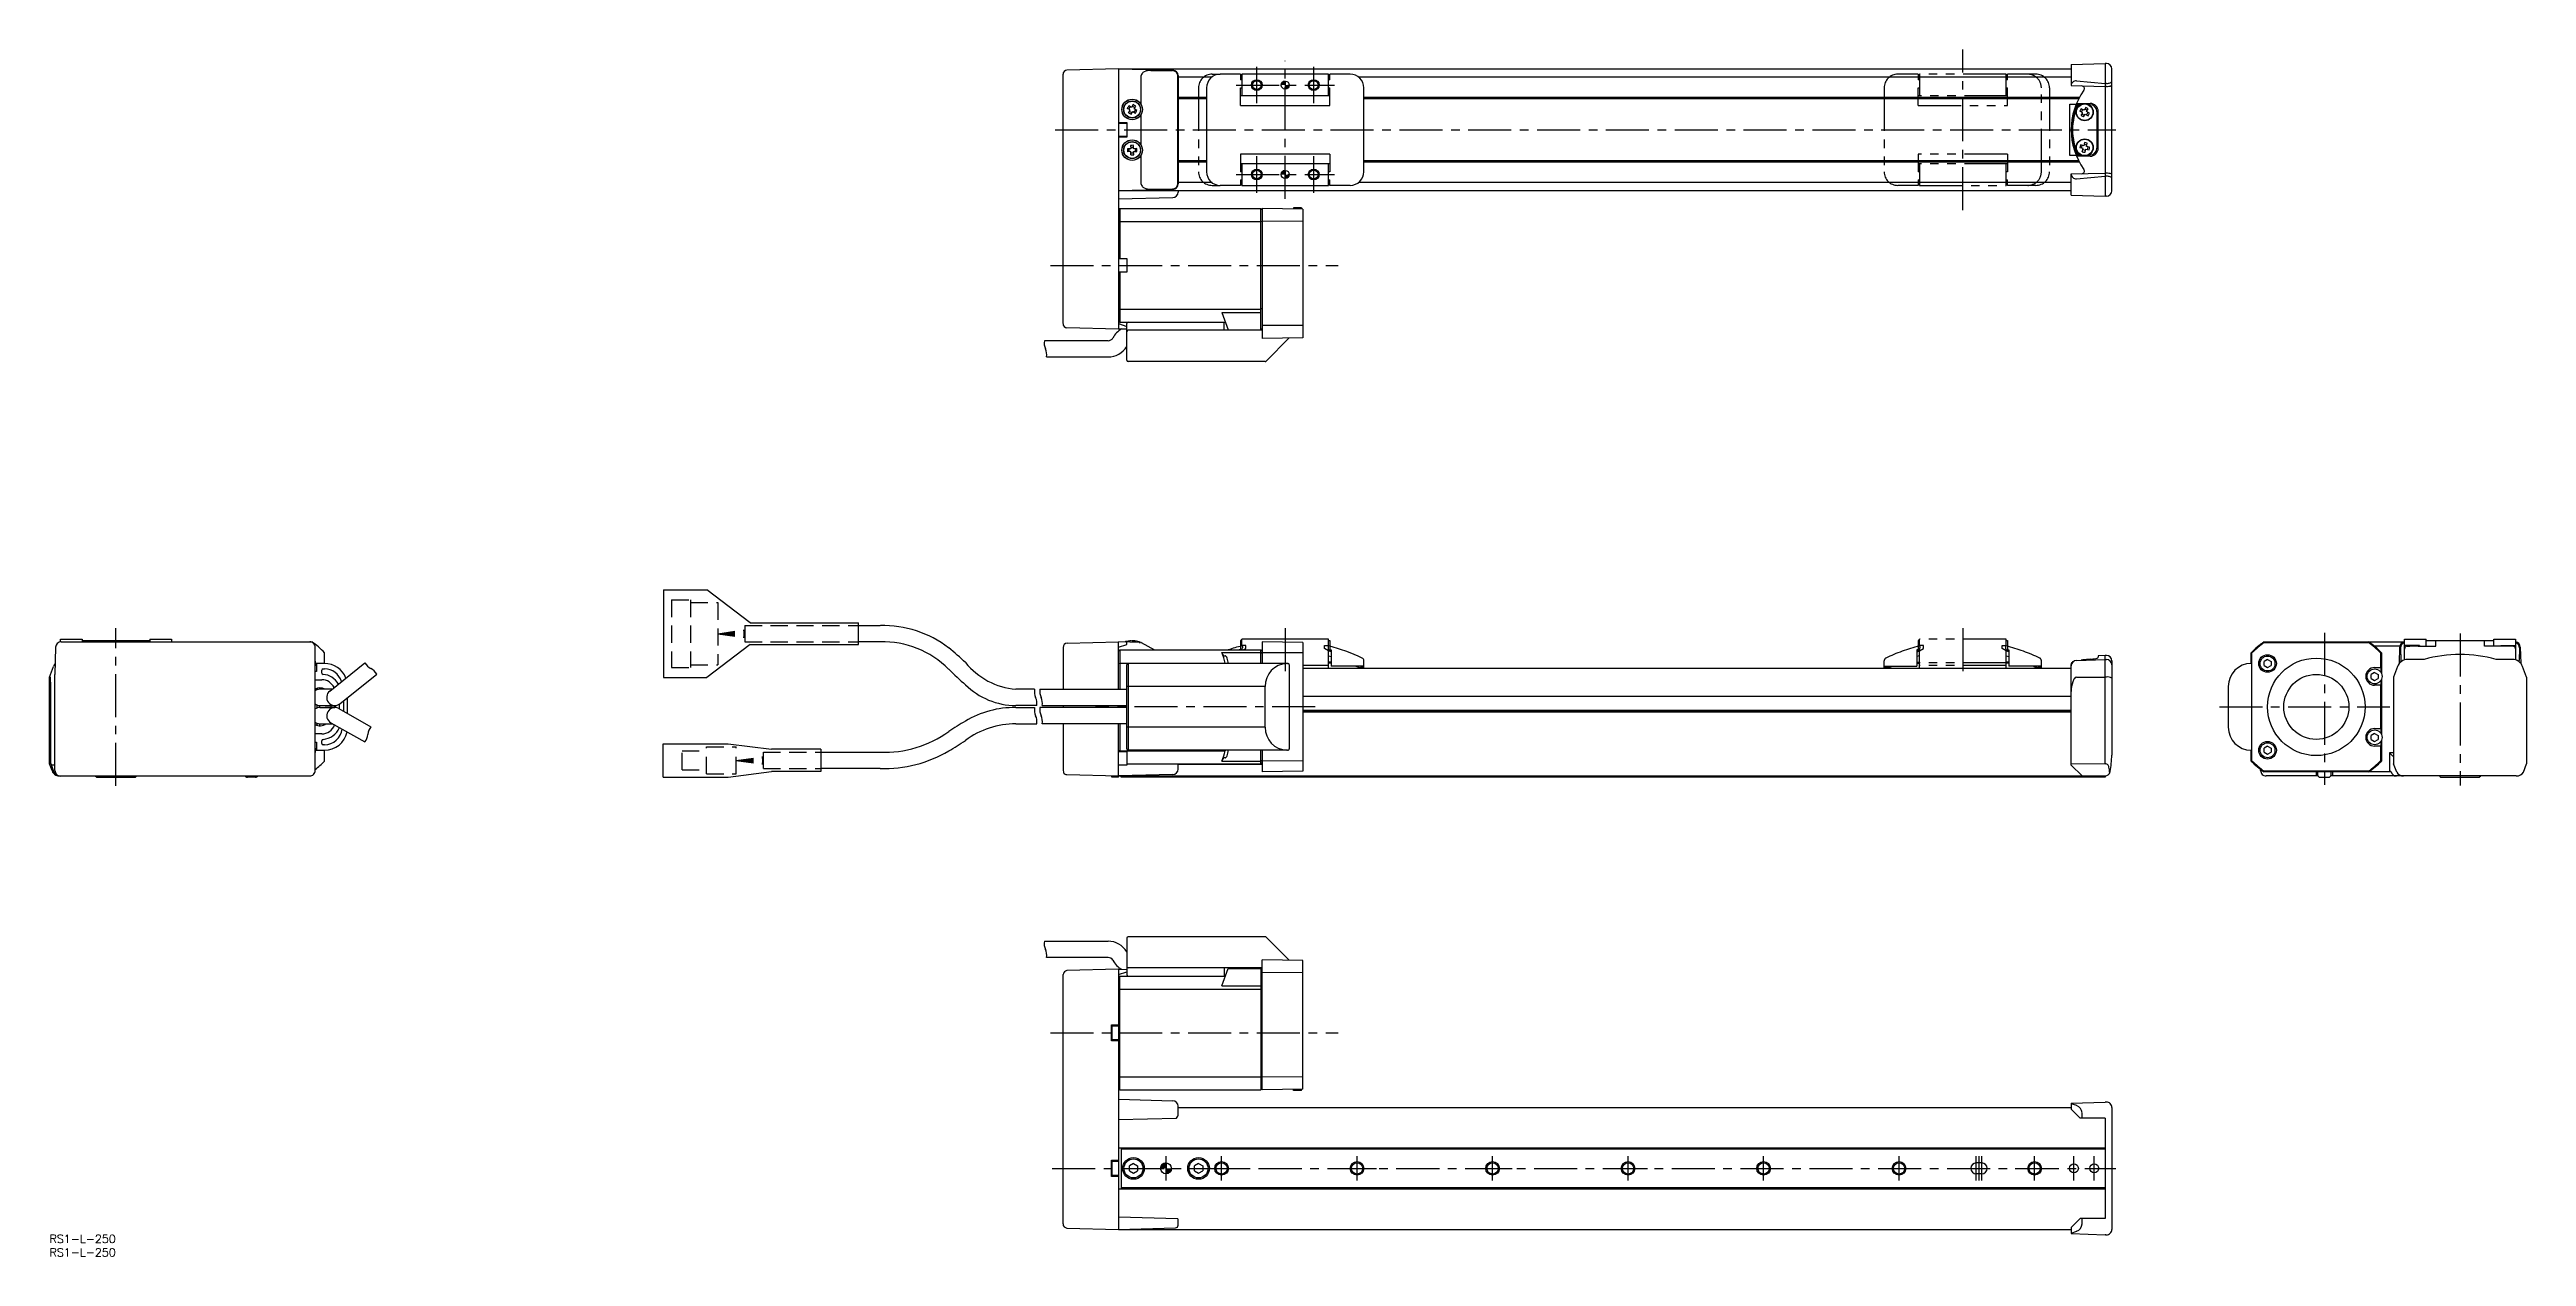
# Model space of a CAD drawing. Extents: x 0 to 914, y -8 to 437.
import ezdxf

# ---------------------------------------------------------------- set-up
doc = ezdxf.new("R2010")
doc.units = 0
doc.header["$LTSCALE"] = 0.5
for name, pattern in [('CENTER', [50.8, 31.75, -6.35, 6.35, -6.35]), ('DASHED', [19.05, 12.7, -6.35]), ('PHANTOM', [63.5, 31.75, -6.35, 6.35, -6.35, 6.35, -6.35])]:
    doc.linetypes.add(name, pattern=pattern)
for name, color, linetype in [('MSM_CENTER', 1, 'CENTER'), ('MSM_CONTINUOUS', 7, 'CONTINUOUS'), ('MSM_DASHED', 4, 'DASHED'), ('MSM_IMAGINARY', 6, 'PHANTOM'), ('MSM_NARROW', 5, 'CONTINUOUS'), ('MSM_PART_NUMBER', 7, 'CONTINUOUS')]:
    doc.layers.add(name, color=color, linetype=linetype)
doc.styles.get("Standard").update_dxf_attribs({"font": 'txt.shx', "height": 3, "bigfont": 'bigfont.shx'})

# ---------------------------------------------------------------- blocks, each defined once
blk = doc.blocks.new('*U1')
at = {"layer": 'MSM_PART_NUMBER'}
blk.add_text('RS1-L-250', height=3, dxfattribs=at).set_placement((0, -3))
blk = doc.blocks.new('*U2')
at = {"layer": 'MSM_PART_NUMBER'}
blk.add_text('RS1-L-250', height=3, dxfattribs=at).set_placement((0, -8))
blk = doc.blocks.new('*U5')
at = {"layer": 'MSM_CONTINUOUS', "linetype": 'CONTINUOUS'}
for p, q in [((410.12, 25.27), (409.97, 24.5)), ((410.56, 25.91), (410.12, 25.27)), ((411.21, 26.35), (410.56, 25.91)), ((411.97, 26.5), (411.21, 26.35)), ((411.97, 26.35), (411.97, 26.5)), ((411.97, 26.35), (411.97, 25.91)), ((411.97, 25.91), (411.97, 25.27)), ((411.97, 25.27), (411.97, 24.5)), ((411.97, 24.5), (411.97, 23.73)), ((411.97, 23.73), (411.97, 23.09)), ((411.97, 23.09), (411.97, 22.65)), ((412.74, 22.65), (411.97, 22.5)), ((411.97, 22.5), (411.97, 22.65)), ((413.39, 23.09), (412.74, 22.65)), ((413.82, 23.73), (413.39, 23.09)), ((413.97, 24.5), (413.82, 23.73))]:
    blk.add_line(p, q, dxfattribs=at)
for points in [[(410.12, 25.27), (409.97, 24.5), (411.97, 24.5)], [(410.56, 25.91), (410.12, 25.27), (411.97, 25.27)], [(411.21, 26.35), (410.56, 25.91), (411.97, 25.91)], [(411.97, 26.5), (411.21, 26.35), (411.97, 26.35)], [(411.97, 24.5), (411.97, 23.73), (413.82, 23.73)], [(411.97, 23.73), (411.97, 23.09), (413.39, 23.09)], [(411.97, 23.09), (411.97, 22.65), (412.74, 22.65)]]:
    blk.add_solid(points, dxfattribs=at)
at = {"layer": 'MSM_CONTINUOUS', "linetype": 'CONTINUOUS', "extrusion": (0, 0, -1)}
for points in [[(-410.12, 25.27), (-411.97, 25.27), (-411.97, 24.5)], [(-410.56, 25.91), (-411.97, 25.91), (-411.97, 25.27)], [(-411.21, 26.35), (-411.97, 26.35), (-411.97, 25.91)], [(-411.97, 24.5), (-413.97, 24.5), (-413.82, 23.73)], [(-411.97, 23.73), (-413.82, 23.73), (-413.39, 23.09)], [(-411.97, 23.09), (-413.39, 23.09), (-412.74, 22.65)], [(-411.97, 22.65), (-412.74, 22.65), (-411.97, 22.5)]]:
    blk.add_solid(points, dxfattribs=at)
blk = doc.blocks.new('*U6')
at = {"layer": 'MSM_CONTINUOUS', "linetype": 'CONTINUOUS'}
for p, q in [((454.67, 425.03), (454.47, 424.28)), ((455.22, 425.58), (454.67, 425.03)), ((455.97, 425.78), (455.22, 425.58)), ((455.97, 425.58), (455.97, 425.78)), ((455.97, 425.58), (455.97, 425.03)), ((455.97, 425.03), (455.97, 424.28)), ((455.97, 424.28), (455.97, 423.53)), ((455.97, 423.53), (455.97, 422.98)), ((456.72, 422.98), (455.97, 422.78)), ((455.97, 422.78), (455.97, 422.98)), ((457.27, 423.53), (456.72, 422.98)), ((457.47, 424.28), (457.27, 423.53))]:
    blk.add_line(p, q, dxfattribs=at)
for points in [[(454.67, 425.03), (454.47, 424.28), (455.97, 424.28)], [(455.22, 425.58), (454.67, 425.03), (455.97, 425.03)], [(455.97, 425.78), (455.22, 425.58), (455.97, 425.58)], [(455.97, 424.28), (455.97, 423.53), (457.27, 423.53)], [(455.97, 423.53), (455.97, 422.98), (456.72, 422.98)]]:
    blk.add_solid(points, dxfattribs=at)
at = {"layer": 'MSM_CONTINUOUS', "linetype": 'CONTINUOUS', "extrusion": (0, 0, -1)}
for points in [[(-454.67, 425.03), (-455.97, 425.03), (-455.97, 424.28)], [(-455.22, 425.58), (-455.97, 425.58), (-455.97, 425.03)], [(-455.97, 424.28), (-457.47, 424.28), (-457.27, 423.53)], [(-455.97, 423.53), (-457.27, 423.53), (-456.72, 422.98)], [(-455.97, 422.98), (-456.72, 422.98), (-455.97, 422.78)]]:
    blk.add_solid(points, dxfattribs=at)
blk = doc.blocks.new('*U7')
at = {"layer": 'MSM_CONTINUOUS', "linetype": 'CONTINUOUS'}
for p, q in [((454.67, 392.03), (454.47, 391.28)), ((455.22, 392.58), (454.67, 392.03)), ((455.97, 392.78), (455.22, 392.58)), ((455.97, 392.58), (455.97, 392.78)), ((455.97, 392.58), (455.97, 392.03)), ((455.97, 392.03), (455.97, 391.28)), ((455.97, 391.28), (455.97, 390.53)), ((455.97, 390.53), (455.97, 389.98)), ((456.72, 389.98), (455.97, 389.78)), ((455.97, 389.78), (455.97, 389.98)), ((457.27, 390.53), (456.72, 389.98)), ((457.47, 391.28), (457.27, 390.53))]:
    blk.add_line(p, q, dxfattribs=at)
for points in [[(454.67, 392.03), (454.47, 391.28), (455.97, 391.28)], [(455.22, 392.58), (454.67, 392.03), (455.97, 392.03)], [(455.97, 392.78), (455.22, 392.58), (455.97, 392.58)], [(455.97, 391.28), (455.97, 390.53), (457.27, 390.53)], [(455.97, 390.53), (455.97, 389.98), (456.72, 389.98)]]:
    blk.add_solid(points, dxfattribs=at)
at = {"layer": 'MSM_CONTINUOUS', "linetype": 'CONTINUOUS', "extrusion": (0, 0, -1)}
for points in [[(-454.67, 392.03), (-455.97, 392.03), (-455.97, 391.28)], [(-455.22, 392.58), (-455.97, 392.58), (-455.97, 392.03)], [(-455.97, 391.28), (-457.47, 391.28), (-457.27, 390.53)], [(-455.97, 390.53), (-457.27, 390.53), (-456.72, 389.98)], [(-455.97, 389.98), (-456.72, 389.98), (-455.97, 389.78)]]:
    blk.add_solid(points, dxfattribs=at)

msp = doc.modelspace()

# ---------------------------------------------------------------- linework, layer by layer
at = {"layer": 'MSM_CENTER'}
for p, q in [((445.47, 417.55), (445.47, 431.01)), ((455.97, 382.27), (455.97, 433.18)), ((466.47, 417.55), (466.47, 431.01)), ((705.97, 378.16), (705.97, 437.4)), ((437.82, 424.28), (474.12, 424.28)), ((371.11, 407.78), (762.47, 407.78)), ((445.47, 384.55), (445.47, 398.01)), ((466.47, 384.55), (466.47, 398.01)), ((437.82, 391.28), (474.12, 391.28)), ((369.3, 357.74), (475.53, 357.74)), ((24.5, 165.66), (24.5, 223.82)), ((455.97, 223.82), (455.97, 204.82)), ((455.97, 223.82), (455.97, 204.82)), ((705.97, 223.82), (705.97, 204.82)), ((839.43, 222.1), (839.43, 166.04)), ((889.47, 221.85), (889.47, 165.79)), ((467.04, 194.82), (386.01, 194.82)), ((800.65, 194.82), (863.51, 194.82)), ((369.3, 74.54), (475.53, 74.54)), ((411.97, 20), (411.97, 29)), ((432.47, 20), (432.47, 29)), ((482.47, 20), (482.47, 29)), ((532.47, 20), (532.47, 29)), ((582.47, 20), (582.47, 29)), ((632.47, 20), (632.47, 29)), ((682.47, 20), (682.47, 29)), ((710.97, 20), (710.97, 29)), ((711.97, 20), (711.97, 29)), ((712.97, 20), (712.97, 29)), ((732.47, 20), (732.47, 29)), ((746.97, 20), (746.97, 29)), ((754.47, 20), (754.47, 29)), ((369.96, 24.5), (762.47, 24.5)), ((425.29, 24.5), (439.65, 24.5)), ((475.29, 24.5), (489.65, 24.5)), ((525.29, 24.5), (539.65, 24.5)), ((575.29, 24.5), (589.65, 24.5)), ((625.29, 24.5), (639.65, 24.5)), ((675.29, 24.5), (689.65, 24.5)), ((725.29, 24.5), (739.65, 24.5))]:
    msp.add_line(p, q, dxfattribs=at)
at = {"layer": 'MSM_CONTINUOUS'}
for p, q in [((394.47, 430.28), (375.43, 429.78)), ((394.47, 430.28), (414.53, 429.76)), ((394.47, 430.28), (745.97, 430.28)), ((394.47, 430.28), (394.47, 334.2)), ((406.39, 429.72), (414.39, 429.63)), ((745.97, 431.85), (758.47, 432.28)), ((745.97, 431.85), (745.97, 424.07)), ((758.97, 432.28), (758.47, 432.28)), ((758.47, 432.28), (758.47, 383.28)), ((760.97, 385.28), (760.97, 430.28)), ((373.97, 336.28), (373.97, 428.28)), ((402.85, 417.05), (402.85, 427.81)), ((416.37, 387.91), (416.37, 427.66)), ((416.41, 425.37), (416.41, 417.78)), ((416.46, 427.37), (416.47, 427.37)), ((416.46, 427.28), (428.97, 427.28)), ((416.47, 427.76), (416.47, 427.28)), ((426.97, 423.28), (426.97, 392.28)), ((439.47, 428.28), (431.97, 428.28)), ((439.47, 428.28), (439.47, 426.28)), ((439.47, 427.28), (439.97, 427.28)), ((439.97, 426.28), (439.47, 426.28)), ((439.47, 423.28), (439.97, 423.28)), ((439.47, 416.78), (439.47, 423.28)), ((471.97, 428.28), (439.97, 428.28)), ((439.97, 428.28), (439.97, 420.28)), ((471.97, 420.28), (471.97, 428.28)), ((471.97, 427.28), (472.47, 427.28)), ((472.47, 426.28), (471.97, 426.28)), ((471.97, 423.28), (472.47, 423.28)), ((479.97, 428.28), (472.47, 428.28)), ((472.47, 426.28), (472.47, 428.28)), ((472.47, 416.78), (472.47, 423.28)), ((482.97, 427.28), (745.97, 427.28)), ((484.97, 392.29), (484.97, 423.27)), ((745.97, 424.09), (745.97, 424.07)), ((745.97, 424.07), (758.47, 423.78)), ((747.9, 425.85), (758.47, 424.91)), ((758.97, 424.91), (758.47, 424.91)), ((758.97, 423.78), (758.47, 423.78)), ((398.77, 415.09), (397.7, 415.7)), ((398.16, 414.02), (398.77, 415.09)), ((399.28, 415.98), (398.21, 416.59)), ((398.27, 415.37), (398.78, 416.27)), ((399.38, 414.08), (398.49, 414.59)), ((399.06, 413.51), (399.67, 414.58)), ((399.89, 417.06), (399.28, 415.98)), ((399.56, 416.48), (400.46, 415.97)), ((399.67, 414.58), (400.74, 413.97)), ((400.67, 415.19), (400.16, 414.3)), ((400.17, 415.48), (400.78, 416.55)), ((401.24, 414.87), (400.17, 415.48)), ((402.85, 402.05), (402.85, 413.52)), ((416.41, 419.78), (426.97, 419.78)), ((416.41, 419.28), (426.97, 419.28)), ((416.42, 417.75), (416.41, 417.78)), ((416.42, 417.75), (416.42, 397.82)), ((472.47, 420.28), (439.47, 420.28)), ((439.47, 416.78), (472.47, 416.78)), ((484.97, 419.78), (749.05, 419.78)), ((484.97, 419.28), (748.78, 419.28)), ((745.47, 417.28), (747.85, 417.28)), ((745.47, 398.28), (745.47, 417.28)), ((748.4, 417.53), (752.97, 417.53)), ((748.62, 417.03), (749.44, 417.03)), ((750.27, 414.08), (749.2, 414.68)), ((749.67, 413.01), (750.27, 414.08)), ((750.77, 414.98), (749.7, 415.58)), ((749.77, 414.36), (750.27, 415.26)), ((750.89, 413.08), (749.99, 413.58)), ((750.57, 412.51), (751.17, 413.58)), ((751.37, 416.06), (750.77, 414.98)), ((751.05, 415.48), (751.95, 414.98)), ((751.17, 413.58), (752.25, 412.98)), ((751.67, 414.48), (752.27, 415.56)), ((752.75, 413.88), (751.67, 414.48)), ((752.17, 414.2), (751.67, 413.3)), ((752.51, 417.03), (752.97, 417.03)), ((755.47, 414.53), (755.47, 401.03)), ((755.97, 401.03), (755.97, 414.53)), ((397.59, 410.4), (394.47, 410.4)), ((394.47, 410.28), (397.47, 410.28)), ((397.47, 405.28), (394.47, 405.28)), ((394.47, 405.17), (397.59, 405.17)), ((397.59, 410.4), (397.47, 410.28)), ((397.47, 410.28), (397.47, 405.28)), ((397.47, 405.28), (397.59, 405.17)), ((397.59, 405.17), (397.59, 410.4)), ((750.59, 401.9), (749.39, 402.18)), ((750.86, 403.1), (750.59, 401.9)), ((750.71, 402.46), (751.72, 402.23)), ((751.59, 401.67), (751.86, 402.87)), ((398.94, 400.78), (397.71, 400.74)), ((398.98, 399.75), (397.75, 399.71)), ((398.4, 399.73), (398.37, 400.76)), ((398.9, 402.01), (398.94, 400.78)), ((398.92, 401.35), (399.95, 401.39)), ((399.02, 398.52), (398.98, 399.75)), ((400.02, 399.21), (398.99, 399.18)), ((399.97, 400.81), (399.93, 402.04)), ((401.2, 400.86), (399.97, 400.81)), ((400, 399.79), (401.23, 399.83)), ((400.05, 398.56), (400, 399.79)), ((400.54, 400.83), (400.58, 399.8)), ((402.85, 387.76), (402.85, 398.52)), ((416.42, 397.82), (416.41, 397.78)), ((416.41, 397.78), (416.41, 390.19)), ((426.97, 396.28), (416.41, 396.28)), ((426.97, 395.78), (416.41, 395.78)), ((472.47, 398.78), (439.47, 398.78)), ((439.47, 398.78), (439.47, 392.28)), ((472.47, 395.28), (439.47, 395.28)), ((439.97, 395.28), (439.97, 387.28)), ((471.97, 387.28), (471.97, 395.28)), ((472.47, 398.78), (472.47, 392.28)), ((748.78, 396.28), (484.97, 396.28)), ((749.05, 395.78), (484.97, 395.78)), ((747.85, 398.28), (745.47, 398.28)), ((752.97, 398.03), (748.4, 398.03)), ((749.44, 398.53), (748.62, 398.53)), ((750.36, 400.9), (749.16, 401.17)), ((749.8, 401.02), (750.03, 402.03)), ((750.08, 399.7), (750.36, 400.9)), ((751.23, 400.11), (750.23, 400.34)), ((751.08, 399.47), (751.36, 400.67)), ((751.36, 400.67), (752.56, 400.39)), ((752.79, 401.39), (751.59, 401.67)), ((752.15, 401.54), (751.92, 400.54)), ((752.97, 398.53), (752.51, 398.53)), ((414.53, 385.81), (394.47, 385.28)), ((745.97, 385.28), (394.47, 385.28)), ((406.39, 385.85), (414.39, 385.94)), ((428.97, 388.28), (416.46, 388.28)), ((416.46, 388.19), (416.47, 388.19)), ((416.47, 388.28), (416.47, 387.81)), ((416.47, 385.28), (416.47, 384.81)), ((439.47, 387.28), (431.97, 387.28)), ((439.97, 392.28), (439.47, 392.28)), ((439.47, 389.28), (439.47, 387.28)), ((439.47, 389.28), (439.97, 389.28)), ((439.97, 388.28), (439.47, 388.28)), ((439.97, 387.28), (471.97, 387.28)), ((472.47, 392.28), (471.97, 392.28)), ((471.97, 389.28), (472.47, 389.28)), ((472.47, 388.28), (471.97, 388.28)), ((472.47, 387.28), (472.47, 389.28)), ((479.97, 387.28), (472.47, 387.28)), ((745.97, 388.28), (482.97, 388.28)), ((745.97, 391.49), (758.47, 391.78)), ((745.97, 391.49), (745.97, 391.48)), ((745.97, 383.72), (745.97, 391.49)), ((747.9, 389.72), (758.47, 390.65)), ((758.97, 391.78), (758.47, 391.78)), ((758.97, 390.65), (758.47, 390.65)), ((394.47, 382.28), (414.53, 382.81)), ((394.97, 378.78), (394.47, 378.28)), ((394.97, 378.78), (446.97, 378.78)), ((394.97, 378.78), (394.97, 360.24)), ((447.47, 378.28), (446.97, 378.78)), ((446.97, 333.98), (446.97, 378.78)), ((462.47, 378.52), (447.47, 378.78)), ((447.47, 378.78), (447.47, 330.78)), ((458.97, 379.03), (458.97, 378.58)), ((461.97, 379.03), (458.97, 379.03)), ((461.97, 379.03), (461.97, 378.53)), ((462.47, 378.52), (462.47, 331.04)), ((745.97, 383.72), (758.47, 383.28)), ((758.97, 383.28), (758.47, 383.28)), ((394.47, 373.78), (394.97, 373.95)), ((394.97, 373.95), (446.97, 373.95)), ((447.47, 373.78), (446.97, 373.95)), ((462.47, 373.98), (447.47, 374.06)), ((394.47, 360.24), (397.47, 360.24)), ((397.47, 360.24), (397.47, 355.24)), ((397.47, 355.24), (394.47, 355.24)), ((394.97, 355.24), (394.97, 336.78)), ((394.47, 341.79), (394.97, 341.62)), ((394.97, 341.62), (446.97, 341.62)), ((432.53, 340.42), (446.97, 340.42)), ((432.53, 340.42), (434.87, 333.98)), ((447.47, 341.79), (446.97, 341.62)), ((390.61, 329.94), (367.08, 329.94)), ((394.47, 334.2), (375.43, 334.7)), ((394.47, 337.28), (394.97, 336.78)), ((394.47, 336.24), (397.47, 335.24)), ((394.47, 334.28), (397.47, 334.32)), ((394.97, 336.78), (433.85, 336.78)), ((397.47, 322.78), (397.47, 336.28)), ((447.47, 333.78), (397.97, 333.78)), ((433.47, 333.78), (433.47, 336.78)), ((434.87, 333.98), (446.97, 333.98)), ((445.57, 333.98), (445.57, 333.78)), ((446.97, 333.98), (447.47, 334.48)), ((462.47, 335.58), (447.47, 335.5)), ((462.47, 331.04), (447.47, 330.78)), ((457.47, 330.96), (448.94, 322.43)), ((367.89, 323.94), (390.61, 323.94)), ((448.59, 322.28), (397.97, 322.28)), ((226.55, 237.98), (226.55, 205.66)), ((226.55, 237.98), (242.55, 237.98)), ((258.55, 225.78), (242.55, 237.98)), ((4, 219.82), (12, 219.82)), ((4, 218.8), (4, 219.82)), ((12, 219.82), (12, 218.82)), ((37, 219.82), (45, 219.82)), ((37, 219.82), (37, 218.82)), ((45, 219.82), (45, 218.82)), ((258.55, 225.78), (298.55, 225.78)), ((298.55, 217.86), (298.55, 225.78)), ((298.55, 224.82), (306.55, 224.82)), ((471.97, 219.82), (439.97, 219.82)), ((439.97, 217.31), (439.97, 219.82)), ((471.97, 217.31), (471.97, 219.82)), ((868.97, 219.82), (876.97, 219.82)), ((868.97, 212.14), (868.97, 219.82)), ((876.97, 217.19), (876.97, 219.82)), ((901.97, 219.82), (909.97, 219.82)), ((901.97, 217.19), (901.97, 219.82)), ((909.97, 219.82), (909.97, 212.14)), ((2.26, 216.87), (2, 206.82)), ((4.26, 218.82), (96.74, 218.82)), ((12, 219.32), (37, 219.32)), ((15.5, 219.32), (15.5, 219.08)), ((16.3, 219.02), (16.3, 219.18)), ((16.81, 219.18), (16.81, 219.09)), ((17.7, 219.13), (17.7, 219.18)), ((31.47, 219.18), (31.47, 219.18)), ((32.5, 219.01), (32.5, 219.18)), ((32.53, 219.18), (32.53, 219.01)), ((33.5, 219.32), (33.5, 219.06)), ((98, 171.32), (98, 216.82)), ((101.46, 210.82), (98.46, 210.82)), ((98.46, 210.82), (98.46, 207.82)), ((101.46, 210.82), (101.46, 214.82)), ((103.38, 200.66), (116.35, 211.08)), ((258.55, 217.86), (242.55, 205.66)), ((258.55, 217.86), (298.55, 217.86)), ((306.54, 218.82), (298.55, 218.82)), ((373.97, 216.72), (373.97, 201.32)), ((375.53, 218.32), (394.47, 218.82)), ((394.47, 201.32), (394.47, 218.82)), ((402.85, 218.6), (394.47, 218.82)), ((394.47, 216.82), (397.47, 217.82)), ((394.47, 215.32), (394.97, 215.82)), ((394.47, 210.81), (394.97, 210.98)), ((394.97, 215.82), (446.97, 215.82)), ((394.97, 215.82), (394.97, 201.32)), ((394.97, 210.98), (433.85, 210.98)), ((397.47, 217.82), (397.47, 218.74)), ((397.47, 179.32), (397.47, 210.32)), ((397.97, 210.82), (397.97, 178.82)), ((456.78, 210.82), (397.97, 210.82)), ((398.77, 219.18), (398.77, 219.13)), ((398.94, 219.15), (398.94, 219.18)), ((398.98, 219.18), (398.98, 219.15)), ((399.67, 219.09), (399.67, 219.18)), ((400, 219.18), (400, 219.18)), ((400.17, 219.18), (400.17, 219.02)), ((402.11, 218.62), (402.51, 218.62)), ((402.51, 218.61), (402.51, 218.62)), ((402.85, 218.6), (407.67, 215.82)), ((432.53, 214.83), (446.97, 214.83)), ((433.85, 210.98), (433.85, 210.82)), ((439.47, 215.82), (438.97, 215.82)), ((439.47, 219.32), (439.47, 215.82)), ((439.97, 219.32), (439.47, 219.32)), ((441.47, 217.42), (439.97, 217.42)), ((439.97, 215.82), (439.97, 215.99)), ((440.17, 217.11), (440.17, 216.59)), ((440.43, 215.82), (441.47, 216.42)), ((441.47, 216.42), (441.47, 217.42)), ((447.47, 215.32), (446.97, 215.82)), ((446.97, 210.82), (446.97, 215.82)), ((447.47, 214.46), (446.97, 214.83)), ((447.47, 218.82), (447.47, 210.82)), ((462.47, 218.56), (447.47, 218.82)), ((447.47, 215.32), (447.47, 215.32)), ((462.47, 214.71), (447.47, 214.82)), ((456.59, 210.82), (456.75, 210.82)), ((457.47, 210.32), (457.47, 179.32)), ((462.47, 218.56), (462.47, 171.08)), ((470.47, 217.42), (471.97, 217.42)), ((470.47, 216.42), (470.47, 217.42)), ((471.97, 215.55), (470.47, 216.42)), ((471.77, 217.11), (471.77, 216.59)), ((471.97, 219.32), (472.47, 219.32)), ((471.97, 209.12), (471.97, 215.99)), ((472.97, 215.12), (471.97, 215.55)), ((471.97, 213.65), (472.97, 213.36)), ((472.97, 211.32), (471.97, 211.32)), ((472.97, 210.98), (471.97, 210.98)), ((472.47, 219.32), (472.47, 215.64)), ((472.47, 215.82), (472.97, 215.82)), ((472.97, 215.82), (472.97, 209.82)), ((484.97, 209.32), (484.97, 211.87)), ((745.97, 173.32), (745.97, 210.43)), ((746.35, 211.12), (746.07, 211.12)), ((746.47, 211.62), (746.87, 211.62)), ((746.47, 211.62), (746.47, 211.27)), ((747.9, 211.95), (758.47, 212.32)), ((758.47, 213.82), (755.97, 213.6)), ((755.97, 213.6), (755.97, 213.14)), ((758.47, 173.82), (758.47, 213.82)), ((758.97, 213.82), (758.47, 213.82)), ((758.47, 212.32), (758.97, 212.32)), ((760.97, 211.82), (760.97, 177.02)), ((812.43, 210.82), (812.43, 214.82)), ((812.69, 214.71), (812.43, 214.82)), ((812.59, 210.82), (812.43, 210.82)), ((812.61, 179.32), (812.61, 210.32)), ((812.69, 174.92), (812.69, 214.71)), ((817.15, 218.82), (868.97, 218.82)), ((817.23, 218.56), (817.15, 218.82)), ((818.43, 212.3), (817.15, 211.56)), ((817.15, 210.08), (817.15, 211.56)), ((817.23, 218.56), (855.63, 218.56)), ((818.43, 212.3), (819.71, 211.56)), ((819.71, 211.56), (819.71, 210.08)), ((855.63, 218.56), (855.71, 218.82)), ((857.73, 217.32), (861.21, 217.32)), ((858.61, 217.32), (867.3, 217.32)), ((860.17, 214.71), (860.43, 214.82)), ((860.17, 214.71), (860.17, 209.32)), ((860.43, 214.82), (860.43, 207.21)), ((867.08, 210.89), (867.24, 216.87)), ((867.54, 216.56), (867.63, 211.94)), ((874.47, 217.42), (868.97, 217.42)), ((869.97, 217.19), (870.97, 217.19)), ((876.18, 212.32), (870.14, 212.32)), ((870.97, 217.19), (870.97, 217.31)), ((870.97, 217.31), (873.97, 217.31)), ((873.97, 217.31), (873.97, 217.19)), ((873.97, 217.19), (880.47, 217.19)), ((874.47, 217.42), (874.47, 217.19)), ((876.97, 219.32), (901.97, 219.32)), ((880.47, 217.19), (880.47, 219.32)), ((898.47, 217.19), (898.47, 219.32)), ((904.97, 217.19), (898.47, 217.19)), ((908.81, 212.32), (902.77, 212.32)), ((904.47, 217.42), (904.47, 217.19)), ((904.47, 217.42), (909.97, 217.42)), ((904.97, 217.31), (904.97, 217.19)), ((904.97, 217.31), (907.97, 217.31)), ((907.97, 217.19), (907.97, 217.31)), ((908.97, 217.19), (907.97, 217.19)), ((911.4, 216.56), (911.32, 211.94)), ((911.71, 216.87), (911.87, 210.89)), ((0, 205.82), (1.41, 209.69)), ((0.37, 205.75), (0, 205.82)), ((0, 173.82), (0, 205.82)), ((2, 171.32), (2, 206.82)), ((98.46, 207.82), (98, 207.82)), ((98, 204.82), (100.46, 204.82)), ((98.66, 201.64), (98.66, 201.11)), ((99.66, 201.82), (99.66, 201.32)), ((104.2, 201.32), (99.76, 201.32)), ((100.46, 207.3), (100.46, 208.32)), ((100.96, 208.82), (101.46, 208.82)), ((107.14, 195.98), (120.74, 206.91)), ((226.55, 205.66), (242.55, 205.66)), ((363.47, 201.32), (356.55, 201.32)), ((365.47, 201.32), (397.47, 201.32)), ((448.59, 202.32), (397.47, 202.32)), ((448.59, 187.32), (448.59, 202.32)), ((471.97, 210.12), (462.47, 210.12)), ((462.47, 209.12), (745.97, 209.12)), ((484.97, 209.82), (472.97, 209.82)), ((484.97, 209.32), (483.72, 209.32)), ((747.9, 205.75), (758.47, 205.82)), ((758.97, 205.82), (758.47, 205.82)), ((803.93, 202.32), (803.93, 187.32)), ((817.15, 210.08), (818.43, 209.34)), ((818.43, 209.34), (819.71, 210.08)), ((857.93, 207.55), (856.65, 206.81)), ((856.65, 205.33), (856.65, 206.81)), ((856.65, 205.33), (857.93, 204.59)), ((857.93, 209.32), (860.23, 209.32)), ((857.93, 207.55), (859.21, 206.81)), ((857.93, 204.59), (859.21, 205.33)), ((860.23, 202.82), (857.93, 202.82)), ((859.21, 206.81), (859.21, 205.33)), ((860.17, 202.82), (860.17, 186.82)), ((860.23, 209.32), (860.23, 207.58)), ((860.23, 204.56), (860.23, 202.82)), ((860.43, 204.92), (860.43, 184.71)), ((866.38, 209.69), (864.97, 205.82)), ((864.97, 205.82), (864.97, 173.82)), ((913.97, 205.82), (912.56, 209.69)), ((913.97, 205.82), (913.97, 173.82)), ((0.44, 173.9), (0.44, 200.09)), ((98.66, 195.53), (98.66, 194.38)), ((99.66, 195.32), (99.66, 194.57)), ((99.76, 195.32), (102.64, 195.32)), ((99.76, 194.57), (105.26, 194.57)), ((101.76, 195.07), (101.76, 195.32)), ((105.46, 195.07), (101.76, 195.07)), ((102.64, 195.32), (105.26, 195.32)), ((103.96, 194.57), (103.96, 195.07)), ((105.46, 195.07), (105.46, 194.56)), ((106.73, 194.18), (118.58, 187.49)), ((106.96, 194.05), (106.96, 195.84)), ((108.46, 197.04), (108.46, 193.21)), ((110, 192.34), (110, 198.28)), ((364.28, 195.32), (356.55, 195.32)), ((356.55, 194.57), (363.47, 194.57)), ((397.47, 194.57), (365.47, 194.57)), ((366.28, 195.32), (397.47, 195.32)), ((373.97, 195.32), (373.97, 194.57)), ((394.47, 194.57), (394.47, 195.32)), ((394.97, 195.32), (394.97, 194.57)), ((462.47, 198.82), (745.97, 198.82)), ((462.47, 193.61), (745.97, 193.61)), ((462.47, 193.32), (745.97, 193.32)), ((462.47, 193.03), (745.97, 193.03)), ((100.46, 184.82), (98, 184.82)), ((98.66, 188.8), (98.66, 188)), ((99.66, 188.61), (99.66, 187.82)), ((99.76, 188.61), (104.41, 188.61)), ((103.79, 188.96), (116.35, 181.87)), ((356.55, 188.57), (364.28, 188.57)), ((397.47, 188.57), (366.28, 188.57)), ((373.97, 188.57), (373.97, 171.82)), ((394.47, 168.82), (394.47, 188.57)), ((394.97, 188.57), (394.97, 178.32)), ((448.59, 187.32), (397.47, 187.32)), ((857.93, 185.05), (856.65, 184.31)), ((856.65, 182.83), (856.65, 184.31)), ((856.65, 182.83), (857.93, 182.09)), ((857.93, 186.82), (860.23, 186.82)), ((857.93, 185.05), (859.21, 184.31)), ((857.93, 182.09), (859.21, 182.83)), ((859.21, 184.31), (859.21, 182.83)), ((860.23, 186.82), (860.23, 185.08)), ((0.44, 173.9), (0, 173.82)), ((0.92, 171.29), (0, 173.82)), ((0.44, 173.9), (1.31, 171.29)), ((98, 181.82), (98.46, 181.82)), ((98.46, 181.82), (98.46, 178.82)), ((98.46, 178.82), (101.46, 178.82)), ((100.46, 181.32), (100.46, 182.33)), ((101.46, 180.82), (100.96, 180.82)), ((101.46, 174.8), (101.46, 178.82)), ((226.42, 168.91), (226.42, 181.23)), ((226.42, 181.23), (250.42, 181.23)), ((250.42, 181.23), (266.42, 179.23)), ((284.55, 179.23), (266.42, 179.23)), ((284.55, 179.23), (284.55, 170.91)), ((284.55, 178.07), (306.55, 178.07)), ((394.47, 178.83), (394.97, 178.65)), ((394.47, 178.32), (397.47, 178.32)), ((394.97, 178.65), (433.85, 178.65)), ((397.47, 178.32), (397.47, 173.32)), ((397.47, 173.82), (446.97, 173.82)), ((456.78, 178.82), (397.97, 178.82)), ((416.47, 171.84), (416.47, 173.82)), ((416.47, 173.73), (447.47, 173.73)), ((432.53, 174.8), (446.97, 174.8)), ((433.85, 178.82), (433.85, 178.65)), ((446.97, 173.82), (446.97, 178.82)), ((446.97, 174.8), (447.47, 175.18)), ((446.97, 173.82), (447.47, 174.32)), ((447.47, 178.82), (447.47, 170.82)), ((462.47, 174.92), (447.47, 174.82)), ((745.97, 173.9), (758.47, 173.82)), ((758.79, 173.82), (758.47, 173.82)), ((812.43, 178.82), (812.59, 178.82)), ((812.43, 174.82), (812.43, 178.82)), ((812.69, 174.92), (812.43, 174.82)), ((818.43, 180.3), (817.15, 179.56)), ((817.15, 178.08), (817.15, 179.56)), ((817.15, 178.08), (818.43, 177.34)), ((818.43, 180.3), (819.71, 179.56)), ((818.43, 177.34), (819.71, 178.08)), ((819.71, 179.56), (819.71, 178.08)), ((860.23, 180.32), (857.93, 180.32)), ((860.17, 180.32), (860.17, 174.92)), ((860.17, 174.92), (860.43, 174.82)), ((860.23, 182.06), (860.23, 180.32)), ((860.43, 182.42), (860.43, 174.82)), ((863.47, 177.82), (864.5, 176.79)), ((863.47, 177.82), (863.47, 170.82)), ((864.97, 177.82), (863.47, 177.82)), ((866.08, 170.77), (864.97, 173.82)), ((912.86, 170.77), (913.97, 173.82)), ((2, 173.32), (0.63, 173.32)), ((3.74, 169.32), (4, 169.32)), ((4, 169.32), (21.45, 169.32)), ((17, 169.12), (17, 169.32)), ((17.3, 168.82), (17, 169.12)), ((17.3, 168.82), (31.7, 168.82)), ((21.45, 169.32), (21.5, 169.39)), ((21.5, 169.39), (27.5, 169.39)), ((27.5, 169.39), (27.55, 169.32)), ((27.55, 169.32), (71.45, 169.32)), ((32, 169.12), (31.7, 168.82)), ((32, 169.32), (32, 169.12)), ((71.45, 169.32), (71.5, 169.39)), ((71.5, 169.39), (77.5, 169.39)), ((76, 168.82), (73, 168.82)), ((77.5, 169.39), (77.55, 169.32)), ((77.55, 169.32), (96, 169.32)), ((226.42, 168.91), (250.42, 168.91)), ((250.42, 168.91), (266.42, 170.91)), ((284.55, 170.91), (266.42, 170.91)), ((306.55, 172.07), (284.55, 172.07)), ((375.43, 169.82), (394.47, 169.32)), ((391.97, 168.82), (391.97, 169.38)), ((394.47, 168.82), (391.97, 168.82)), ((397.47, 173.32), (394.47, 173.32)), ((414.53, 169.84), (394.47, 169.32)), ((394.47, 169.32), (758.47, 169.32)), ((395.47, 168.82), (395.47, 169.32)), ((395.47, 169.12), (758.47, 169.12)), ((758.47, 168.82), (395.47, 168.82)), ((462.47, 171.08), (447.47, 170.82)), ((745.97, 173.32), (749.97, 169.32)), ((758.47, 169.32), (758.47, 168.82)), ((760.1, 170.77), (760.13, 170.34)), ((815.89, 171.32), (815.89, 171.72)), ((817.23, 171.08), (817.15, 170.82)), ((864.04, 170.82), (817.15, 170.82)), ((855.63, 171.08), (817.23, 171.08)), ((836.35, 169.32), (817.89, 169.32)), ((836.35, 170.82), (836.35, 169.32)), ((836.39, 169.39), (836.35, 169.32)), ((836.39, 170.82), (836.39, 169.39)), ((836.99, 169.39), (836.39, 169.39)), ((836.89, 170.82), (836.89, 169.82)), ((837.89, 168.82), (840.89, 168.82)), ((842.39, 169.39), (841.79, 169.39)), ((841.89, 169.82), (841.89, 170.82)), ((842.39, 170.82), (842.39, 169.39)), ((842.44, 169.32), (842.39, 169.39)), ((842.44, 170.82), (842.44, 169.32)), ((910.23, 169.32), (842.44, 169.32)), ((861.21, 169.32), (842.44, 169.32)), ((855.63, 171.08), (855.71, 170.82)), ((863.5, 171.29), (863.72, 171.07)), ((881.97, 169.32), (881.97, 169.12)), ((882.27, 168.82), (881.97, 169.12)), ((882.27, 168.82), (896.67, 168.82)), ((896.97, 169.12), (896.67, 168.82)), ((896.97, 169.12), (896.97, 169.32)), ((448.59, 110), (397.97, 110)), ((457.47, 101.33), (448.94, 109.85)), ((367.08, 108.34), (390.61, 108.34)), ((390.61, 102.34), (367.89, 102.34)), ((397.47, 109.5), (397.47, 96)), ((447.47, 53.5), (447.47, 101.5)), ((462.47, 101.24), (447.47, 101.5)), ((462.47, 53.76), (462.47, 101.24)), ((373.97, 4), (373.97, 96.06)), ((394.47, 98), (375.43, 97.5)), ((394.47, 98), (394.47, 2)), ((394.47, 98), (397.47, 97.96)), ((394.47, 96.04), (397.47, 97.04)), ((394.47, 95), (394.97, 95.5)), ((394.97, 53.5), (394.97, 95.5)), ((394.97, 95.5), (433.85, 95.5)), ((447.47, 98.5), (397.97, 98.5)), ((432.53, 91.87), (434.87, 98.3)), ((432.53, 91.87), (446.97, 91.87)), ((433.47, 98.5), (433.47, 95.5)), ((434.87, 98.3), (446.97, 98.3)), ((445.57, 98.3), (445.57, 98.5)), ((446.97, 98.3), (446.97, 53.5)), ((446.97, 98.3), (447.47, 97.8)), ((462.47, 96.7), (447.47, 96.78)), ((394.47, 90.49), (394.97, 90.66)), ((394.97, 90.66), (446.97, 90.66)), ((447.47, 90.49), (446.97, 90.66)), ((391.87, 77.54), (394.47, 77.59)), ((391.87, 71.54), (391.87, 77.54)), ((391.87, 77), (391.97, 77)), ((391.97, 77.54), (391.97, 71.54)), ((394.47, 77.04), (391.97, 77.04)), ((391.97, 72), (391.87, 72)), ((394.47, 71.49), (391.87, 71.54)), ((391.97, 72.04), (394.47, 72.04)), ((394.47, 58.51), (394.97, 58.34)), ((394.97, 58.34), (446.97, 58.34)), ((447.47, 58.51), (446.97, 58.34)), ((462.47, 58.3), (447.47, 58.22)), ((394.97, 53.5), (394.47, 54)), ((394.47, 50), (414.53, 49.47)), ((394.97, 53.5), (446.97, 53.5)), ((416.47, 44.52), (416.47, 47.48)), ((416.47, 47), (745.97, 47)), ((447.47, 54), (446.97, 53.5)), ((462.47, 53.76), (447.47, 53.5)), ((458.97, 53.25), (458.97, 53.7)), ((461.97, 53.25), (458.97, 53.25)), ((461.97, 53.25), (461.97, 53.75)), ((745.97, 48.56), (758.47, 49)), ((745.97, 48.56), (745.97, 46.3)), ((748, 47.69), (745.97, 48.35)), ((745.97, 46.3), (749.28, 43)), ((758.79, 49), (758.47, 49)), ((758.97, 49), (758.79, 49)), ((760.97, 47), (760.97, 2)), ((394.47, 42.5), (415.83, 43.06)), ((758.47, 43), (749.28, 43)), ((749.97, 43), (749.97, 44.94)), ((758.47, 43), (758.47, 6)), ((391.87, 27.5), (394.47, 27.55)), ((391.87, 21.5), (391.87, 27.5)), ((391.97, 27.5), (391.97, 21.5)), ((758.47, 32), (394.47, 32)), ((395.47, 32), (395.47, 17)), ((395.47, 31.7), (758.47, 31.7)), ((394.47, 21.45), (391.87, 21.5)), ((394.47, 27), (391.97, 27)), ((391.97, 22), (394.47, 22)), ((399.97, 26.27), (398.44, 25.39)), ((398.44, 23.61), (398.44, 25.39)), ((398.44, 23.61), (399.97, 22.73)), ((399.97, 26.27), (401.51, 25.39)), ((399.97, 22.73), (401.51, 23.61)), ((401.51, 25.39), (401.51, 23.61)), ((423.97, 26.27), (422.44, 25.39)), ((422.44, 23.61), (422.44, 25.39)), ((422.44, 23.61), (423.97, 22.73)), ((423.97, 26.27), (425.51, 25.39)), ((423.97, 22.73), (425.51, 23.61)), ((425.51, 25.39), (425.51, 23.61)), ((712.97, 26.5), (710.97, 26.5)), ((712.97, 22.5), (710.97, 22.5)), ((394.47, 17), (758.47, 17)), ((758.47, 17.3), (395.47, 17.3)), ((375.43, 2.5), (394.47, 2)), ((416.35, 5.93), (394.47, 6.5)), ((394.47, 2), (415.5, 2.55)), ((394.47, 2), (745.97, 2)), ((416.47, 3.55), (416.47, 5.45)), ((749.28, 6), (745.97, 2.7)), ((745.97, 2.7), (745.97, 0.44)), ((745.97, 0.65), (748, 1.31)), ((745.97, 0.44), (758.47, 0)), ((758.47, 6), (749.28, 6)), ((749.97, 4.06), (749.97, 6)), ((758.79, 0), (758.47, 0)), ((758.79, 0), (758.97, 0))]:
    msp.add_line(p, q, dxfattribs=at)
for centre, radius in [((445.47, 424.28), 1.62), ((455.97, 424.28), 1.5), ((466.47, 424.28), 1.62), ((399.47, 415.28), 3.81), ((399.47, 415.28), 3.77), ((399.47, 415.28), 3.15), ((399.47, 415.28), 3.04), ((750.97, 414.28), 3.15), ((750.97, 414.28), 3.04), ((399.47, 400.28), 3.81), ((399.47, 400.28), 3.77), ((399.47, 400.28), 3.15), ((399.47, 400.28), 3.04), ((750.97, 401.28), 3.15), ((750.97, 401.28), 3.04), ((445.47, 391.28), 1.62), ((455.97, 391.28), 1.5), ((466.47, 391.28), 1.62), ((818.43, 210.82), 3.25), ((818.43, 210.82), 2.75), ((836.43, 194.82), 18), ((836.43, 194.82), 12), ((857.93, 206.07), 2.75), ((857.93, 183.57), 2.75), ((818.43, 178.82), 3.25), ((818.43, 178.82), 2.75), ((399.97, 24.5), 4), ((399.97, 24.5), 3.5), ((423.97, 24.5), 4), ((423.97, 24.5), 3.5), ((411.97, 24.5), 2), ((432.47, 24.5), 2.07), ((482.47, 24.5), 2.07), ((532.47, 24.5), 2.07), ((582.47, 24.5), 2.07), ((632.47, 24.5), 2.07), ((682.47, 24.5), 2.07), ((732.47, 24.5), 2.07), ((746.97, 24.5), 1.65), ((754.47, 24.5), 1.65)]:
    msp.add_circle(centre, radius, dxfattribs=at)
for centre, radius, start, end in [((375.47, 428.28), 1.5, 91.50001, 180), ((406.21, 424.44), 5.28, 88.12769, 116.1982), ((414.39, 427.65), 1.98, 0.27615, 89.93652), ((414.47, 427.76), 2, 359.99356, 88.50589), ((414.47, 427.76), 2, 359.99996, 88.50001), ((758.97, 430.28), 2, 0, 90), ((404.09, 427.79), 1.23, 141.58925, 179.03094), ((404.94, 427.11), 2.32, 117.01652, 141.49764), ((435.94, 425.87), 19.53, 175.57771, 181.44872), ((431.97, 423.28), 5, 90, 180), ((479.97, 423.28), 5, 359.90109, 90), ((747.71, 424.13), 1.73, 83.50258, 181.21449), ((770.94, 407.78), 24.96, 144.18743, 215.81257), ((749.89, 422.98), 0.999, 323.59844, 88.82563), ((759.04, 428.75), 3.84, 268.9745, 290.49598), ((759.06, 428.89), 5.11, 269.0654, 289.59153), ((759.91, 426.41), 1.34, 290.80965, 312.78311), ((760.64, 424.4), 0.346, 292.09101, 344.63847), ((760.52, 425.76), 0.453, 311.5025, 357.19798), ((413.04, 407.59), 17.35, 148.73764, 152.13977), ((407.17, 428.85), 17.35, 238.73832, 242.1393), ((391.77, 401.71), 17.36, 58.73824, 62.13897), ((385.9, 422.98), 17.36, 328.73892, 332.13849), ((767.66, 407.78), 21.59, 153.15539, 206.84461), ((767.47, 407.78), 21, 153.86562, 206.13438), ((764.6, 406.69), 17.35, 149.17919, 152.58132), ((758.57, 427.91), 17.35, 239.17986, 242.58085), ((743.38, 400.65), 17.36, 59.17979, 62.58051), ((737.34, 421.88), 17.36, 329.18047, 332.58004), ((752.97, 414.53), 3, 0, 90), ((752.97, 414.53), 2.5, 0, 90), ((766.17, 397.8), 17.35, 165.37775, 168.77989), ((747.48, 386.07), 17.36, 75.37836, 78.77908), ((415.06, 400.8), 17.35, 180.21481, 183.61694), ((399.99, 384.69), 17.36, 90.21541, 93.61614), ((398.95, 415.88), 17.35, 270.21549, 273.61647), ((383.87, 399.76), 17.36, 0.21609, 3.61566), ((749.89, 392.58), 0.999, 271.16492, 36.40647), ((754.46, 416.49), 17.35, 255.37843, 258.77941), ((735.76, 404.77), 17.36, 345.37903, 348.77861), ((752.97, 401.03), 2.5, 270, 0), ((752.97, 401.03), 3, 270, 0), ((404.09, 387.78), 1.23, 180.96914, 218.41058), ((404.94, 388.46), 2.32, 218.50219, 242.98399), ((406.21, 391.13), 5.28, 243.80151, 271.87252), ((414.39, 387.92), 1.98, 270.06367, 359.72372), ((414.47, 387.81), 2, 271.49404, 0.00641), ((414.47, 387.81), 2, 271.4999, 0.00024), ((414.47, 384.81), 2, 271.4999, 0.00024), ((435.94, 389.7), 19.53, 178.55127, 184.4223), ((431.97, 392.28), 5, 180, 270), ((479.97, 392.28), 5, 270, 0.09891), ((747.71, 391.44), 1.73, 178.7855, 276.49737), ((759.06, 386.67), 5.11, 70.40847, 90.9346), ((758.94, 386.23), 4.42, 70.92819, 89.60105), ((758.97, 385.28), 2, 270, 0), ((759.91, 389.16), 1.34, 47.21602, 69.19157), ((760.64, 391.17), 0.346, 15.36153, 67.90899), ((760.52, 389.8), 0.453, 2.81205, 48.49319), ((375.47, 336.2), 1.5, 180, 268.49999), ((390.61, 331.94), 2, 270.00003, 331.56319), ((399.84, 326.94), 8.5, 120.09437, 151.56289), ((397.97, 336.28), 0.5, 90, 180), ((399.84, 326.94), 8.5, 106.16824, 106.16826), ((397.97, 333.28), 0.5, 90, 180), ((390.61, 331.94), 8, 270.00003, 329.12368), ((397.97, 322.78), 0.5, 180.00067, 269.99933), ((448.59, 322.78), 0.5, 269.99818, 315.00249), ((307.56, 185.11), 39.72, 52.44146, 91.43682), ((5.17, 208.32), 4, 139.90469, 159.97556), ((4.26, 216.82), 2, 89.99245, 178.50752), ((17, 211.24), 7.98, 97.51412, 108.21507), ((16.59, 217.07), 2.13, 97.72957, 114.76328), ((16.14, 212.47), 6.55, 86.08048, 93.91952), ((16.75, 213.15), 6.05, 94.26114, 97.51502), ((17.26, 213.14), 6.06, 94.26265, 99.10276), ((17.48, 217.07), 2.13, 97.72955, 114.76333), ((16.54, 217.19), 2.02, 76.87672, 82.49722), ((16.74, 213.11), 6.09, 75.5053, 85.72433), ((17.25, 213.11), 6.09, 75.50529, 85.72434), ((17, 211.24), 7.98, 71.78493, 82.48588), ((18.52, 216.91), 2.11, 83.09459, 96.90541), ((32, 211.24), 7.98, 102.69144, 108.21507), ((30.24, 218.98), 0.0385, 36.99827, 83.95773), ((31.98, 211.24), 7.96, 93.70896, 102.4528), ((32.02, 211.24), 7.96, 93.70896, 102.66251), ((30.84, 218.94), 0.704, 5.68507, 20.49949), ((31.94, 210.38), 8.64, 89.61103, 92.6429), ((32.06, 210.37), 8.65, 86.58851, 93.41149), ((33.16, 218.94), 0.704, 159.50012, 173.81279), ((31.98, 211.24), 7.96, 86.0425, 86.29103), ((31.87, 218.94), 0.704, 5.68507, 20.49949), ((32.02, 211.24), 7.96, 77.33748, 86.29103), ((33.76, 218.99), 0.0321, 94.74319, 134.31325), ((32, 211.24), 7.98, 71.78493, 77.30856), ((33.74, 219.01), 0.0167, 356.42651, 57.637), ((96, 216.82), 2, 359.99186, 90.00804), ((80.46, 194.82), 29, 43.60282, 55.85158), ((95.46, 210.82), 2.8, 335.11423, 24.88577), ((101.46, 202.32), 8.5, 21.69557, 90), ((307.57, 184.8), 34.03, 44.6688, 91.75314), ((284.03, 156.23), 76.97, 45.51066, 51.66119), ((359, 228.46), 27.25, 219.47179, 264.82743), ((375.57, 216.72), 1.6, 91.5, 180), ((399.47, 211.24), 7.98, 97.51412, 109.56587), ((397.97, 210.32), 0.5, 90, 180), ((399.22, 213.11), 6.09, 94.27566, 104.49471), ((397.95, 216.91), 2.11, 83.09459, 96.90541), ((399.73, 213.11), 6.09, 94.27566, 104.49471), ((399.46, 211.23), 7.97, 93.70985, 94.9365), ((399.14, 219.09), 0.216, 154.54216, 164.87901), ((398.8, 219.1), 0.2, 16.75848, 25.68316), ((398.99, 217.07), 2.13, 65.23662, 82.27048), ((399.93, 217.19), 2.02, 97.5027, 103.12336), ((399.22, 213.14), 6.06, 80.89726, 85.73735), ((400.33, 212.47), 6.55, 86.08048, 93.91952), ((400.15, 219.1), 0.2, 154.32185, 163.22596), ((399.46, 211.25), 7.95, 84.81317, 86.29123), ((396.41, 170.52), 48.79, 85.57668, 85.777), ((399.89, 217.07), 2.13, 65.23663, 82.27046), ((399.73, 213.15), 6.05, 82.48499, 85.73884), ((399.47, 211.24), 7.98, 67.64346, 82.48588), ((402, 202.2), 33.04, 15.40903, 22.47587), ((435.25, 215.88), 2.91, 201.09602, 223.23837), ((433.74, 214.44), 0.831, 222.04262, 274.38065), ((433.85, 213.24), 0.375, 76.90714, 97.13294), ((433.79, 213.05), 0.576, 40.46074, 74.59046), ((432.87, 212.27), 1.78, 18.85346, 40.63123), ((428.84, 210.92), 6.04, 359.07358, 18.62006), ((455.97, 154.32), 65, 104.29492, 108.88787), ((439.17, 216.59), 1, 309.31553, 359.99988), ((439.97, 217.11), 0.2, 359.99965, 104.29549), ((456.85, 202.56), 8.26, 91.78831, 181.68309), ((456.77, 209.91), 0.909, 57.01522, 90.87509), ((457.04, 210.3), 0.436, 2.629, 58.97749), ((471.97, 217.11), 0.2, 75.70451, 180.00035), ((472.77, 216.59), 1, 180.00012, 252.54207), ((455.97, 154.32), 63.5, 74.47167, 75.4061), ((455.97, 154.32), 65, 64.05551, 75.70508), ((472.77, 216.6), 1, 252.54772, 254.89663), ((483.97, 211.87), 1, 0, 64.05551), ((747.97, 209.95), 2, 92.00014, 179.99967), ((748.63, 210.41), 2.66, 164.59714, 179.50497), ((750.11, 211.16), 0.944, 98.61603, 115.87783), ((750.41, 209.17), 2.96, 93.05226, 98.56076), ((17952.53, -192526.89), 193505.16, 95.0994208, 95.100231), ((751.84, 225.78), 13.46, 274.83914, 281.53047), ((748.65, 237.73), 25.82, 283.16772, 285.46161), ((755.3, 213.68), 0.865, 285.58727, 321.33633), ((758.97, 211.82), 2, 0, 90), ((758.97, 210.32), 2, 0, 90), ((812.43, 202.32), 8.5, 90, 180), ((833.43, 194.82), 29, 124.14842, 136.39718), ((807.62, 210.44), 4.99, 358.56528, 4.31377), ((833.43, 194.82), 28.74, 124.30843, 136.18878), ((839.43, 194.82), 28.74, 43.81122, 55.69157), ((839.43, 194.82), 29, 43.60282, 55.85158), ((870.14, 208.32), 4, 90, 160), ((869.23, 216.82), 2, 97.51875, 178.50801), ((869.5, 216.65), 1.96, 105.63616, 182.5433), ((868.39, 211.96), 0.76, 181.79633, 214.22665), ((869.99, 216.17), 1.02, 91.00118, 180.93738), ((889.47, 164.12), 50, 74.57943, 105.42057), ((908.81, 208.32), 4, 20, 90), ((908.95, 216.17), 1.02, 0.93738, 88.99882), ((909.71, 216.82), 2, 1.49199, 82.48128), ((909.44, 216.65), 1.96, 357.45666, 74.36381), ((910.56, 211.96), 0.759, 325.77075, 358.32351), ((-116.99, 201.53), 117.43, 359.30173, 2.06312), ((99.76, 198.32), 3.5, 58.99728, 120.1889), ((99.76, 198.32), 3, 90.00018, 125.92029), ((100.96, 208.32), 0.5, 90, 180), ((100.96, 207.3), 0.5, 180, 266.17745), ((100.46, 199.82), 5, 25.18346, 90), ((100.46, 199.82), 7, 29.11583, 86.17745), ((101.46, 202.32), 6.5, 16.18445, 90), ((610.88, 500.99), 404.13, 226.31984, 227.52199), ((356.76, 222.31), 26.99, 225.87128, 269.54548), ((495.1, 246.01), 38.47, 250.20922, 252.33334), ((483.72, 210.32), 1, 253.31387, 270.00059), ((758.96, 200.32), 12.99, 163.06813, 179.01222), ((750.28, 202.95), 3.92, 142.78725, 162.94601), ((747.99, 204.75), 1.01, 94.76977, 145.377), ((759.46, 202.72), 3.14, 61.11717, 98.88246), ((857.93, 206.07), 3.25, 90, 270), ((99.76, 198.32), 3, 234.07971, 269.99984), ((99.76, 191.32), 3.25, 90.00011, 122.78799), ((105.26, 198.32), 3, 128.7886, 308.7886), ((105.26, 191.57), 3, 60.56417, 240.56417), ((356.03, 159.39), 35.18, 89.16498, 120.89823), ((99.76, 191.86), 3.25, 237.21191, 270), ((99.76, 191.32), 3.5, 239.8111, 309.1835), ((100.46, 189.82), 5, 270, 340.73642), ((100.96, 182.33), 0.5, 93.82255, 180), ((100.46, 189.82), 7, 273.82255, 337.81126), ((101.46, 187.32), 6.5, 270, 353.84318), ((101.46, 187.32), 8.5, 270, 348.15508), ((307.87, 219.31), 41.26, 268.16611, 305.41095), ((411.23, 66.36), 143.35, 120.73416, 123.65967), ((356.73, 156.73), 31.84, 90.32739, 126.10721), ((456.85, 187.08), 8.26, 178.31691, 268.21148), ((812.43, 187.32), 8.5, 180, 270), ((857.93, 183.57), 3.25, 90, 270), ((95.46, 178.82), 2.8, 335.11423, 24.88577), ((80.46, 194.8), 29, 307.21648, 316.39718), ((100.96, 181.32), 0.5, 180, 270), ((307.89, 219.23), 47.18, 268.36714, 300.41304), ((249.79, 315.18), 159.35, 300.96549, 303.59971), ((397.97, 179.32), 0.5, 180, 270), ((402, 187.43), 33.04, 337.52413, 344.59097), ((435.25, 173.76), 2.91, 136.76163, 158.90398), ((433.74, 175.19), 0.831, 85.61935, 137.95738), ((433.85, 176.39), 0.375, 262.86706, 283.09286), ((433.79, 176.58), 0.576, 285.40954, 319.53926), ((432.87, 177.37), 1.78, 319.36877, 341.14654), ((428.84, 178.72), 6.04, 341.37994, 0.92644), ((456.77, 179.73), 0.909, 270.87892, 302.98478), ((457.04, 179.34), 0.436, 301.02251, 357.371), ((758.75, 172.93), 0.887, 39.54046, 87.18388), ((724.54, 177.68), 36.44, 349.29498, 358.9592), ((833.43, 194.82), 29, 223.60282, 235.85158), ((807.62, 179.19), 4.99, 355.68783, 1.43385), ((833.43, 194.82), 28.74, 223.81122, 235.69157), ((839.43, 194.82), 28.74, 304.30843, 316.18878), ((839.43, 194.82), 29, 304.14842, 316.39718), ((864.92, 179.49), 2.73, 261.08698, 271.07576), ((3.69, 172.24), 2.93, 198.80824, 243.21717), ((4.03, 172.18), 2.87, 198.10696, 269.33492), ((4, 171.32), 2, 179.99197, 269.98599), ((3.69, 172.34), 3.02, 244.02087, 270.9245), ((23, 169.82), 1, 205.58928, 269.99988), ((26, 169.82), 1, 270.00012, 334.41072), ((73, 169.82), 1, 205.58925, 270), ((76, 169.82), 1, 270, 334.41075), ((96, 171.32), 2, 269.99196, 359.9942), ((385.76, 172.69), 11.82, 184.25093, 189.19944), ((374.97, 170.91), 0.882, 186.75465, 206.0573), ((375.47, 171.37), 1.55, 213.11471, 268.52574), ((414.47, 171.84), 2, 271.5, 0), ((758.4, 171.31), 1.99, 269.70266, 348.55115), ((757.54, 171.95), 2.45, 14.4494, 39.30972), ((754.18, 171.03), 5.92, 357.47135, 14.97401), ((817.89, 171.32), 2, 179.99185, 270.00804), ((837.89, 169.82), 1, 180, 270), ((840.89, 169.82), 1, 270, 0), ((863.45, 171.07), 0.228, 79.08336, 84.45223), ((863.49, 171.27), 0.0195, 59.5917, 80.9583), ((865.12, 172.5), 2, 225.68951, 237.15267), ((865.97, 171.32), 2, 194.45472, 269.97633), ((868.67, 172.35), 3.03, 211.50864, 269.12561), ((910.27, 172.35), 3.03, 269.12561, 328.49136), ((397.97, 109.5), 0.5, 90.00067, 179.99933), ((448.59, 109.5), 0.5, 44.99751, 90.00182), ((390.61, 100.34), 8, 30.87632, 89.99997), ((390.61, 100.34), 2, 28.43681, 89.99997), ((399.84, 105.34), 8.5, 208.43711, 239.90563), ((375.65, 95.82), 1.69, 97.35088, 172.02768), ((397.97, 99), 0.5, 180, 270), ((399.84, 105.34), 8.5, 253.83174, 253.83176), ((397.97, 96), 0.5, 180, 270), ((414.47, 47.48), 2, 359.99976, 88.5001), ((747.1, 44.97), 2.87, 359.54868, 71.8523), ((758.97, 47), 2, 359.99891, 90.00125), ((414.47, 44.52), 2, 312.90204, 0.00035), ((710.97, 24.5), 2, 90, 270), ((712.97, 24.5), 2, 270, 90), ((375.47, 4), 1.5, 180, 268.49999), ((415.47, 3.55), 1, 271.50005, 359.99994), ((415.47, 5.45), 1, 359.99965, 28.51079), ((747.1, 4.04), 2.87, 288.22195, 0.37703), ((758.97, 2), 2, 269.99866, 0.00112)]:
    msp.add_arc(centre, radius, start, end, dxfattribs=at)
at = {"layer": 'MSM_DASHED'}
for p, q in [((229.55, 234.32), (229.55, 209.32)), ((229.55, 234.32), (236.55, 234.32)), ((236.55, 234.32), (236.55, 209.32)), ((236.55, 233.32), (246.55, 233.32)), ((246.55, 233.32), (246.55, 210.35)), ((246.55, 221.82), (256.55, 223.22)), ((246.55, 221.82), (256.55, 222.87)), ((246.55, 221.82), (256.55, 222.52)), ((246.55, 221.82), (256.55, 222.17)), ((246.55, 221.82), (256.55, 221.82)), ((246.55, 221.82), (256.55, 220.77)), ((246.55, 221.82), (256.55, 221.12)), ((246.55, 221.82), (256.55, 221.47)), ((246.55, 221.82), (256.55, 220.41)), ((256.55, 224.82), (256.55, 218.82)), ((256.55, 224.82), (298.55, 224.82)), ((236.55, 210.32), (246.55, 210.32)), ((256.55, 218.82), (298.55, 218.82)), ((229.55, 209.32), (236.55, 209.32)), ((233.42, 171.57), (233.42, 178.57)), ((233.42, 178.57), (242.42, 178.57)), ((242.42, 180.07), (253.42, 180.07)), ((242.42, 170.07), (242.42, 180.07)), ((253.42, 170.07), (253.42, 180.07)), ((253.42, 175.07), (263.42, 176.47)), ((253.42, 175.07), (263.42, 176.12)), ((253.42, 175.07), (263.42, 175.77)), ((253.42, 175.07), (263.42, 175.42)), ((253.42, 175.07), (263.42, 175.07)), ((253.42, 175.07), (263.42, 173.66)), ((253.42, 175.07), (263.42, 174.72)), ((253.42, 175.07), (263.42, 174.37)), ((253.42, 175.07), (263.42, 174.02)), ((263.42, 172.07), (263.42, 178.07)), ((263.42, 178.07), (284.55, 178.07)), ((233.42, 171.57), (242.42, 171.57)), ((242.42, 170.07), (253.42, 170.07)), ((263.42, 172.07), (284.55, 172.07))]:
    msp.add_line(p, q, dxfattribs=at)
at = {"layer": 'MSM_IMAGINARY'}
for p, q in [((423.97, 423.28), (423.97, 392.28)), ((428.97, 428.28), (431.97, 428.28)), ((676.97, 423.28), (676.97, 392.28)), ((689.47, 428.28), (681.97, 428.28)), ((689.47, 428.28), (689.47, 426.28)), ((689.97, 426.28), (689.47, 426.28)), ((689.47, 423.28), (689.97, 423.28)), ((689.47, 416.78), (689.47, 423.28)), ((721.97, 428.28), (689.97, 428.28)), ((689.97, 428.28), (689.97, 420.28)), ((721.97, 420.28), (721.97, 428.28)), ((722.47, 426.28), (721.97, 426.28)), ((721.97, 423.28), (722.47, 423.28)), ((729.97, 428.28), (722.47, 428.28)), ((722.47, 426.28), (722.47, 428.28)), ((722.47, 416.78), (722.47, 423.28)), ((732.97, 428.28), (729.97, 428.28)), ((734.97, 392.29), (734.97, 423.27)), ((737.97, 423.28), (737.97, 392.28)), ((722.47, 420.28), (689.47, 420.28)), ((689.47, 416.78), (722.47, 416.78)), ((722.47, 398.78), (689.47, 398.78)), ((689.47, 398.78), (689.47, 392.28)), ((722.47, 395.28), (689.47, 395.28)), ((689.97, 395.28), (689.97, 387.28)), ((721.97, 387.28), (721.97, 395.28)), ((722.47, 398.78), (722.47, 392.28)), ((428.97, 387.28), (431.97, 387.28)), ((689.47, 387.28), (681.97, 387.28)), ((689.97, 392.28), (689.47, 392.28)), ((689.47, 389.28), (689.47, 387.28)), ((689.47, 389.28), (689.97, 389.28)), ((689.97, 387.28), (721.97, 387.28)), ((722.47, 392.28), (721.97, 392.28)), ((721.97, 389.28), (722.47, 389.28)), ((722.47, 387.28), (722.47, 389.28)), ((729.97, 387.28), (722.47, 387.28)), ((732.97, 387.28), (729.97, 387.28)), ((721.97, 219.82), (689.97, 219.82)), ((689.97, 217.31), (689.97, 219.82)), ((721.97, 217.31), (721.97, 219.82)), ((676.97, 209.32), (676.97, 211.87)), ((689.47, 215.82), (688.97, 215.82)), ((688.97, 215.82), (688.97, 209.82)), ((688.97, 215.12), (689.97, 215.55)), ((689.97, 213.65), (688.97, 213.36)), ((688.97, 211.32), (689.97, 211.32)), ((688.97, 210.98), (689.97, 210.98)), ((689.47, 219.32), (689.47, 215.64)), ((689.97, 219.32), (689.47, 219.32)), ((691.47, 217.42), (689.97, 217.42)), ((689.97, 215.55), (691.47, 216.42)), ((689.97, 209.12), (689.97, 215.99)), ((721.97, 211.12), (689.97, 211.12)), ((690.17, 217.11), (690.17, 216.59)), ((691.47, 216.42), (691.47, 217.42)), ((720.47, 217.42), (721.97, 217.42)), ((720.47, 216.42), (720.47, 217.42)), ((721.97, 215.55), (720.47, 216.42)), ((721.77, 217.11), (721.77, 216.59)), ((721.97, 219.32), (722.47, 219.32)), ((721.97, 209.12), (721.97, 215.99)), ((722.97, 215.12), (721.97, 215.55)), ((721.97, 213.65), (722.97, 213.36)), ((722.97, 211.32), (721.97, 211.32)), ((722.97, 210.98), (721.97, 210.98)), ((722.47, 219.32), (722.47, 215.64)), ((722.47, 215.82), (722.97, 215.82)), ((722.97, 215.82), (722.97, 209.82)), ((734.97, 209.32), (734.97, 211.87)), ((676.97, 209.82), (688.97, 209.82)), ((676.97, 209.32), (678.23, 209.32)), ((721.97, 210.12), (689.97, 210.12)), ((734.97, 209.82), (722.97, 209.82)), ((734.97, 209.32), (733.72, 209.32))]:
    msp.add_line(p, q, dxfattribs=at)
for centre, radius, start, end in [((428.97, 423.28), 5, 90, 180), ((681.97, 423.28), 5, 90, 180), ((729.97, 423.28), 5, 359.90109, 90), ((732.97, 423.28), 5, 0, 90), ((428.97, 392.28), 5, 180, 270), ((681.97, 392.28), 5, 180, 270), ((729.97, 392.28), 5, 270, 0.09891), ((732.97, 392.28), 5, 270, 0), ((677.97, 211.87), 1, 115.94449, 180), ((705.97, 154.32), 65, 104.29492, 115.94449), ((705.97, 154.32), 63.5, 104.5939, 105.52833), ((689.17, 216.6), 1, 285.10337, 287.45228), ((689.17, 216.59), 1, 287.45793, 359.99988), ((689.97, 217.11), 0.2, 359.99965, 104.29549), ((721.97, 217.11), 0.2, 75.70451, 180.00035), ((722.77, 216.59), 1, 180.00012, 252.54207), ((705.97, 154.32), 63.5, 74.47167, 75.4061), ((705.97, 154.32), 65, 64.05551, 75.70508), ((722.77, 216.6), 1, 252.54772, 254.89663), ((733.97, 211.87), 1, 0, 64.05551), ((678.23, 210.32), 1, 269.99941, 286.68613), ((666.84, 246.01), 38.47, 287.66666, 289.79078), ((745.1, 246.01), 38.47, 250.20922, 252.33334), ((733.72, 210.32), 1, 253.31387, 270.00059)]:
    msp.add_arc(centre, radius, start, end, dxfattribs=at)
at = {"layer": 'MSM_NARROW'}
for centre, radius in [((445.47, 424.28), 2), ((466.47, 424.28), 2), ((445.47, 391.28), 2), ((466.47, 391.28), 2), ((432.47, 24.5), 2.5), ((482.47, 24.5), 2.5), ((532.47, 24.5), 2.5), ((582.47, 24.5), 2.5), ((632.47, 24.5), 2.5), ((682.47, 24.5), 2.5), ((732.47, 24.5), 2.5)]:
    msp.add_circle(centre, radius, dxfattribs=at)
for centre, start, end in [((372.38, 329.14), 171.33201, 204.1392), ((362.59, 324.75), 351.33201, 24.1392), ((120.98, 213.77), 210.12061, 242.9278), ((116.1, 204.22), 30.12061, 62.9278), ((368.76, 200.51), 171.33201, 204.1392), ((370.76, 200.51), 171.33201, 204.1392), ((368.76, 193.76), 171.33201, 204.1392), ((358.98, 196.13), 351.33201, 24.1392), ((370.76, 193.76), 171.33201, 204.1392), ((360.98, 196.13), 351.33201, 24.1392), ((112.13, 185.18), 321.89618, 354.70337), ((122.8, 184.19), 141.89618, 174.70337), ((358.98, 189.38), 351.33201, 24.1392), ((360.98, 189.38), 351.33201, 24.1392), ((372.38, 107.53), 171.33201, 204.1392), ((362.59, 103.15), 351.33201, 24.1392)]:
    msp.add_arc(centre, 5.36, start, end, dxfattribs=at)

# ---------------------------------------------------------------- block references
at = {"layer": 'MSM_CONTINUOUS', "linetype": 'CONTINUOUS'}
for name in ['*U6', '*U7', '*U5']:
    msp.add_blockref(name, (0, 0), dxfattribs=at)
at = {"layer": 'MSM_CONTINUOUS'}
for name in ['*U1', '*U2']:
    msp.add_blockref(name, (0, 0), dxfattribs=at)

doc.saveas('drawing.dxf')
